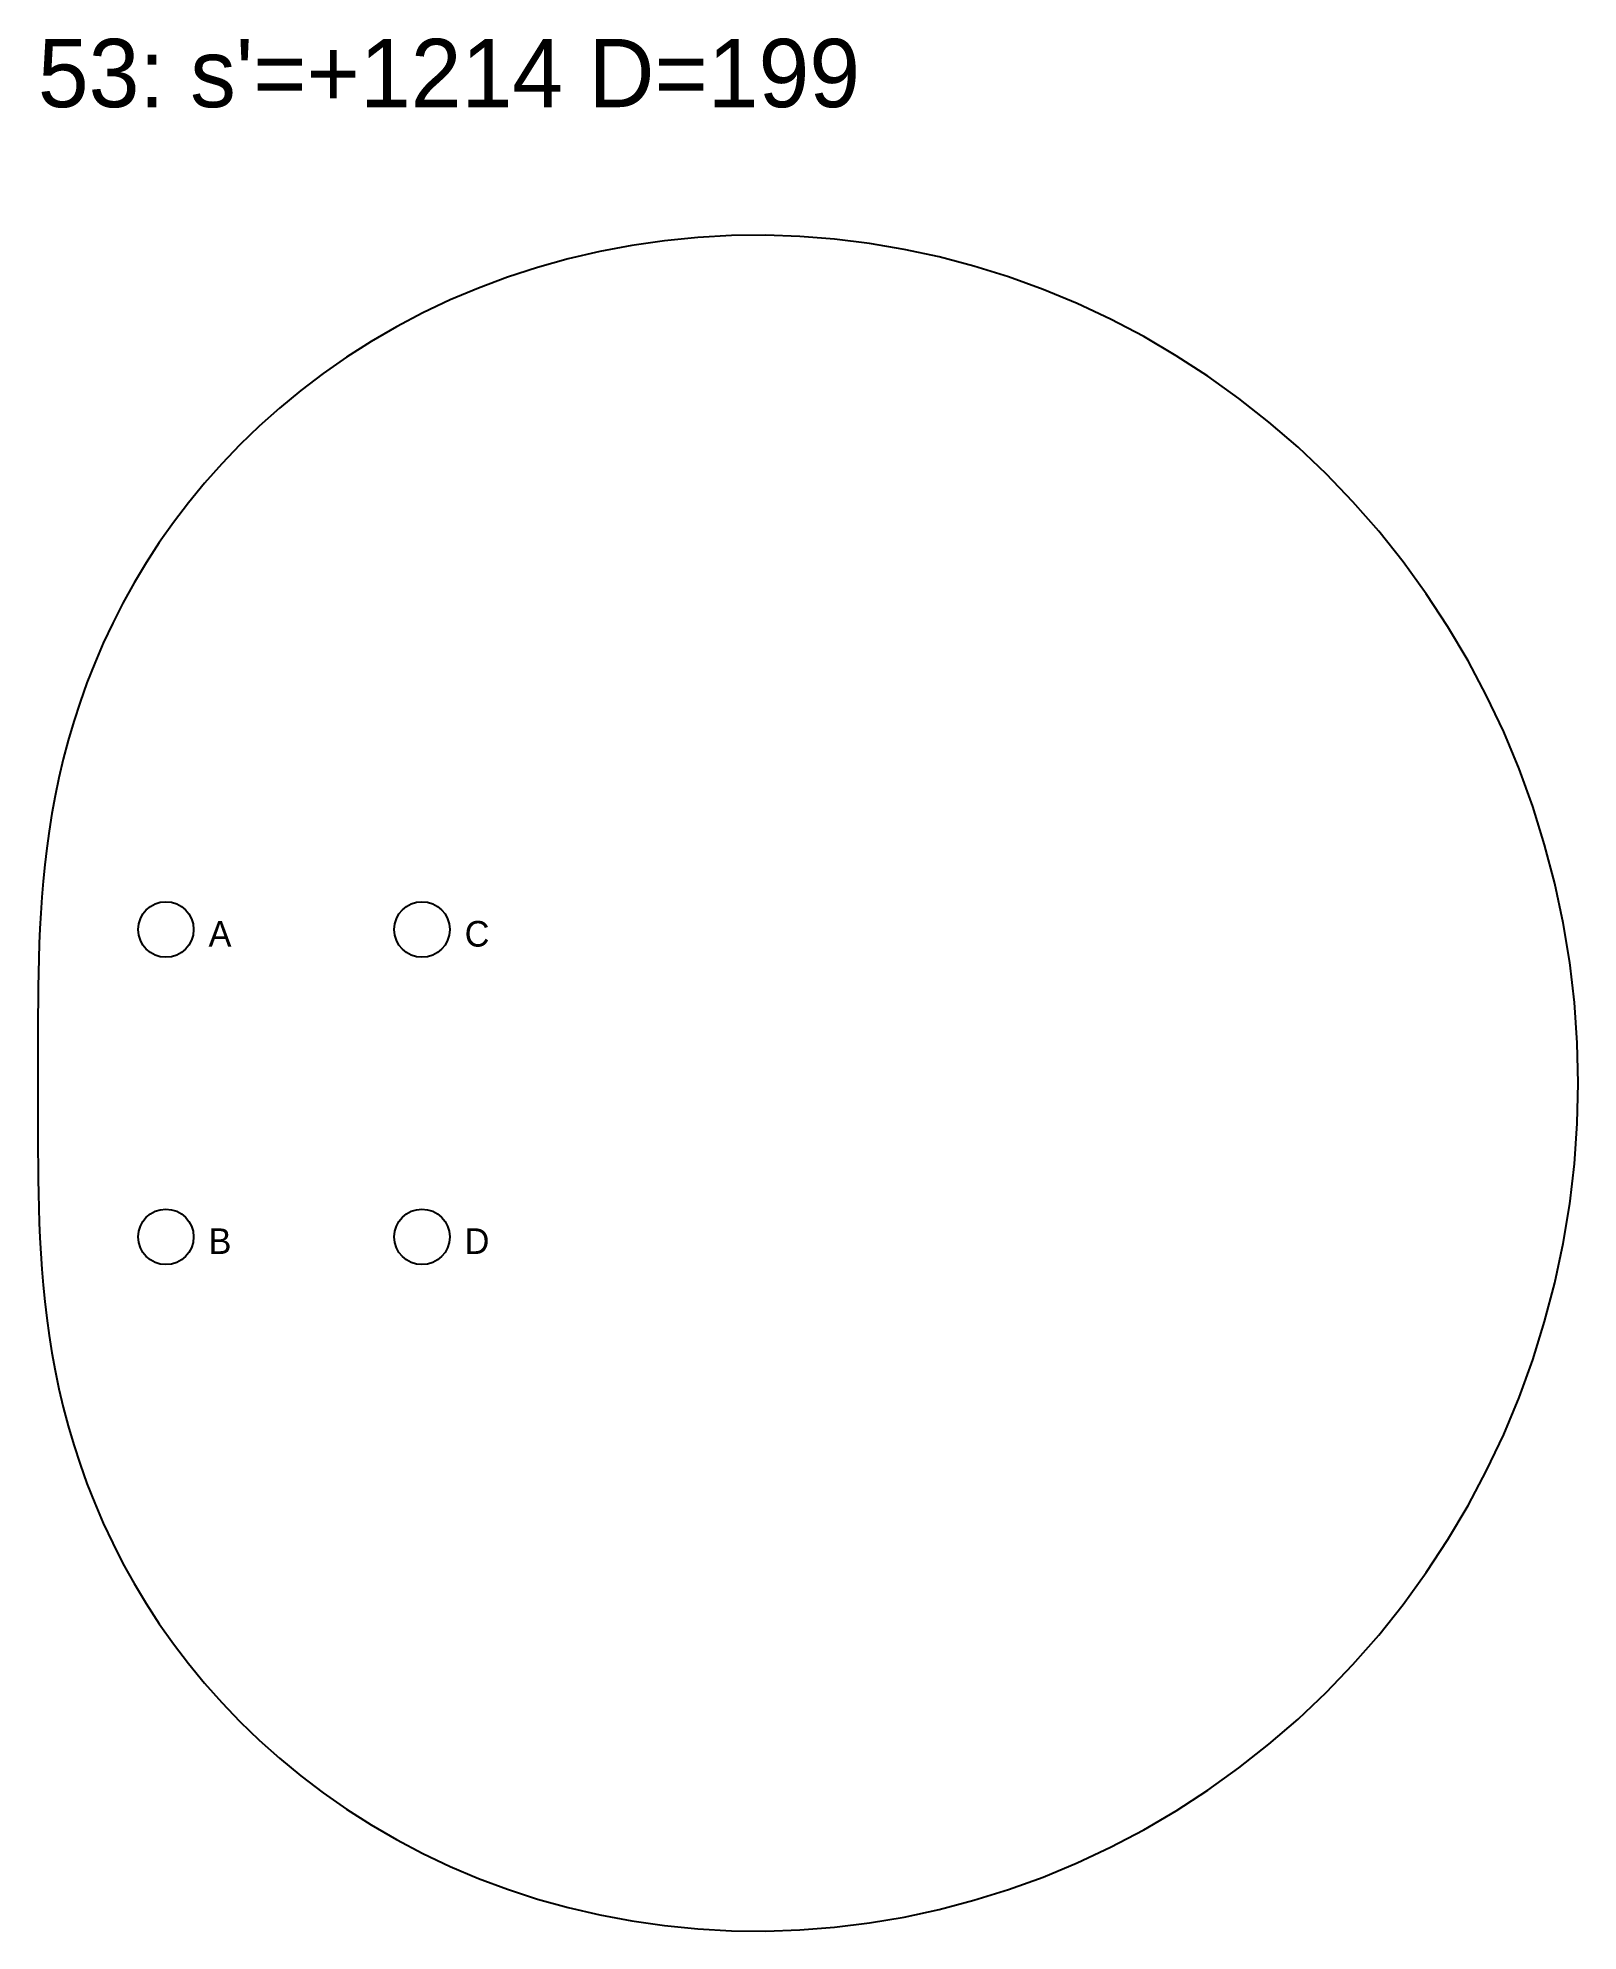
# Model space of a CAD drawing. Header units: millimetres. Extents: x 0 to 2007, y -5243 to 138.
# Drawn here: x 1260 to 1440.4, y -4099.3 to -3877.6 of the extents above; entities that cross this region are included whole.
import ezdxf

# ---------------------------------------------------------------- set-up
doc = ezdxf.new("R2010")
doc.units = ezdxf.units.MM
for name, color, linetype in [('DOWEL', 5, 'CONTINUOUS'), ('SLAB_53', 7, 'CONTINUOUS'), ('TEXT', 1, 'CONTINUOUS')]:
    doc.layers.add(name, color=color, linetype=linetype)

msp = doc.modelspace()

# ---------------------------------------------------------------- texts
at = {"layer": 'DOWEL'}
for s, p in [('A', (1280, -3984)), ('C', (1310, -3984)), ('B', (1280, -4020)), ('D', (1310, -4020))]:
    msp.add_text(s, height=3, dxfattribs=at).set_placement(p)
at = {"layer": 'TEXT'}
msp.add_text("53: s'=+1214 D=199", height=8, dxfattribs=at).set_placement((1260, -3885.684))

# ---------------------------------------------------------------- linework, layer by layer
at = {"layer": 'DOWEL'}
for centre in [(1275, -3982), (1305, -3982), (1275, -4018), (1305, -4018)]:
    msp.add_circle(centre, 3.25, dxfattribs=at)
at = {"layer": 'SLAB_53'}
msp.add_lwpolyline([(1440.436, -4000), (1440.326, -3995.278), (1439.997, -3990.568), (1439.449, -3985.88), (1438.684, -3981.227), (1437.705, -3976.62), (1436.514, -3972.069), (1435.116, -3967.586), (1433.514, -3963.181), (1431.713, -3958.864), (1429.718, -3954.646), (1427.536, -3950.536), (1425.174, -3946.544), (1422.637, -3942.678), (1419.933, -3938.947), (1417.072, -3935.358), (1414.06, -3931.92), (1410.907, -3928.639), (1407.621, -3925.521), (1404.213, -3922.572), (1400.691, -3919.797), (1397.066, -3917.201), (1393.348, -3914.789), (1389.547, -3912.562), (1385.673, -3910.524), (1381.738, -3908.677), (1377.751, -3907.023), (1373.723, -3905.562), (1369.664, -3904.294), (1365.584, -3903.219), (1361.495, -3902.336), (1357.406, -3901.644), (1353.326, -3901.139), (1349.266, -3900.821), (1345.235, -3900.684), (1341.242, -3900.725), (1337.295, -3900.94), (1333.404, -3901.325), (1329.575, -3901.873), (1325.816, -3902.58), (1322.135, -3903.439), (1318.539, -3904.443), (1315.032, -3905.587), (1311.622, -3906.863), (1308.312, -3908.264), (1305.109, -3909.782), (1302.015, -3911.41), (1299.035, -3913.141), (1296.171, -3914.966), (1293.427, -3916.877), (1290.803, -3918.867), (1288.302, -3920.927), (1285.923, -3923.051), (1283.669, -3925.229), (1281.538, -3927.455), (1279.529, -3929.721), (1277.643, -3932.019), (1275.877, -3934.343), (1274.229, -3936.686), (1272.696, -3939.041), (1271.277, -3941.402), (1269.968, -3943.763), (1268.765, -3946.118), (1267.665, -3948.463), (1266.663, -3950.792), (1265.756, -3953.101), (1264.938, -3955.386), (1264.206, -3957.643), (1263.553, -3959.87), (1262.976, -3962.063), (1262.469, -3964.221), (1262.027, -3966.341), (1261.645, -3968.422), (1261.318, -3970.463), (1261.042, -3972.464), (1260.81, -3974.424), (1260.618, -3976.344), (1260.462, -3978.224), (1260.337, -3980.066), (1260.239, -3981.871), (1260.164, -3983.641), (1260.108, -3985.378), (1260.068, -3987.085), (1260.04, -3988.763), (1260.022, -3990.416), (1260.01, -3992.048), (1260.004, -3993.661), (1260.001, -3995.259), (1260, -3996.846), (1260, -3998.425), (1260, -4000), (1260, -4001.575), (1260, -4003.154), (1260.001, -4004.741), (1260.004, -4006.339), (1260.01, -4007.952), (1260.022, -4009.584), (1260.04, -4011.237), (1260.068, -4012.915), (1260.108, -4014.622), (1260.164, -4016.359), (1260.239, -4018.129), (1260.337, -4019.934), (1260.462, -4021.776), (1260.618, -4023.656), (1260.81, -4025.576), (1261.042, -4027.536), (1261.318, -4029.537), (1261.645, -4031.578), (1262.027, -4033.659), (1262.469, -4035.779), (1262.976, -4037.937), (1263.553, -4040.13), (1264.206, -4042.357), (1264.938, -4044.614), (1265.756, -4046.899), (1266.663, -4049.208), (1267.665, -4051.537), (1268.765, -4053.882), (1269.968, -4056.237), (1271.277, -4058.598), (1272.696, -4060.959), (1274.229, -4063.314), (1275.877, -4065.657), (1277.643, -4067.981), (1279.529, -4070.279), (1281.538, -4072.545), (1283.669, -4074.771), (1285.923, -4076.949), (1288.302, -4079.073), (1290.803, -4081.133), (1293.427, -4083.123), (1296.171, -4085.034), (1299.035, -4086.859), (1302.015, -4088.59), (1305.109, -4090.218), (1308.312, -4091.736), (1311.622, -4093.137), (1315.032, -4094.413), (1318.539, -4095.557), (1322.135, -4096.561), (1325.816, -4097.42), (1329.575, -4098.127), (1333.404, -4098.675), (1337.295, -4099.06), (1341.242, -4099.275), (1345.235, -4099.316), (1349.266, -4099.179), (1353.326, -4098.861), (1357.406, -4098.356), (1361.495, -4097.664), (1365.584, -4096.781), (1369.664, -4095.706), (1373.723, -4094.438), (1377.751, -4092.977), (1381.738, -4091.323), (1385.673, -4089.476), (1389.547, -4087.438), (1393.348, -4085.211), (1397.066, -4082.799), (1400.691, -4080.203), (1404.213, -4077.428), (1407.621, -4074.479), (1410.907, -4071.361), (1414.06, -4068.08), (1417.072, -4064.642), (1419.933, -4061.053), (1422.637, -4057.322), (1425.174, -4053.456), (1427.536, -4049.464), (1429.718, -4045.354), (1431.713, -4041.136), (1433.514, -4036.819), (1435.116, -4032.414), (1436.514, -4027.931), (1437.705, -4023.38), (1438.684, -4018.773), (1439.449, -4014.12), (1439.997, -4009.432), (1440.326, -4004.722)], close=True, dxfattribs=at)

msp.set_redraw_order([(e.dxf.handle, doc.entitydb.next_handle()) for e in msp.query("TEXT MTEXT ATTDEF DIMENSION ARC_DIMENSION")])  # texts and dimensions are drawn at this point

doc.saveas('drawing.dxf')
